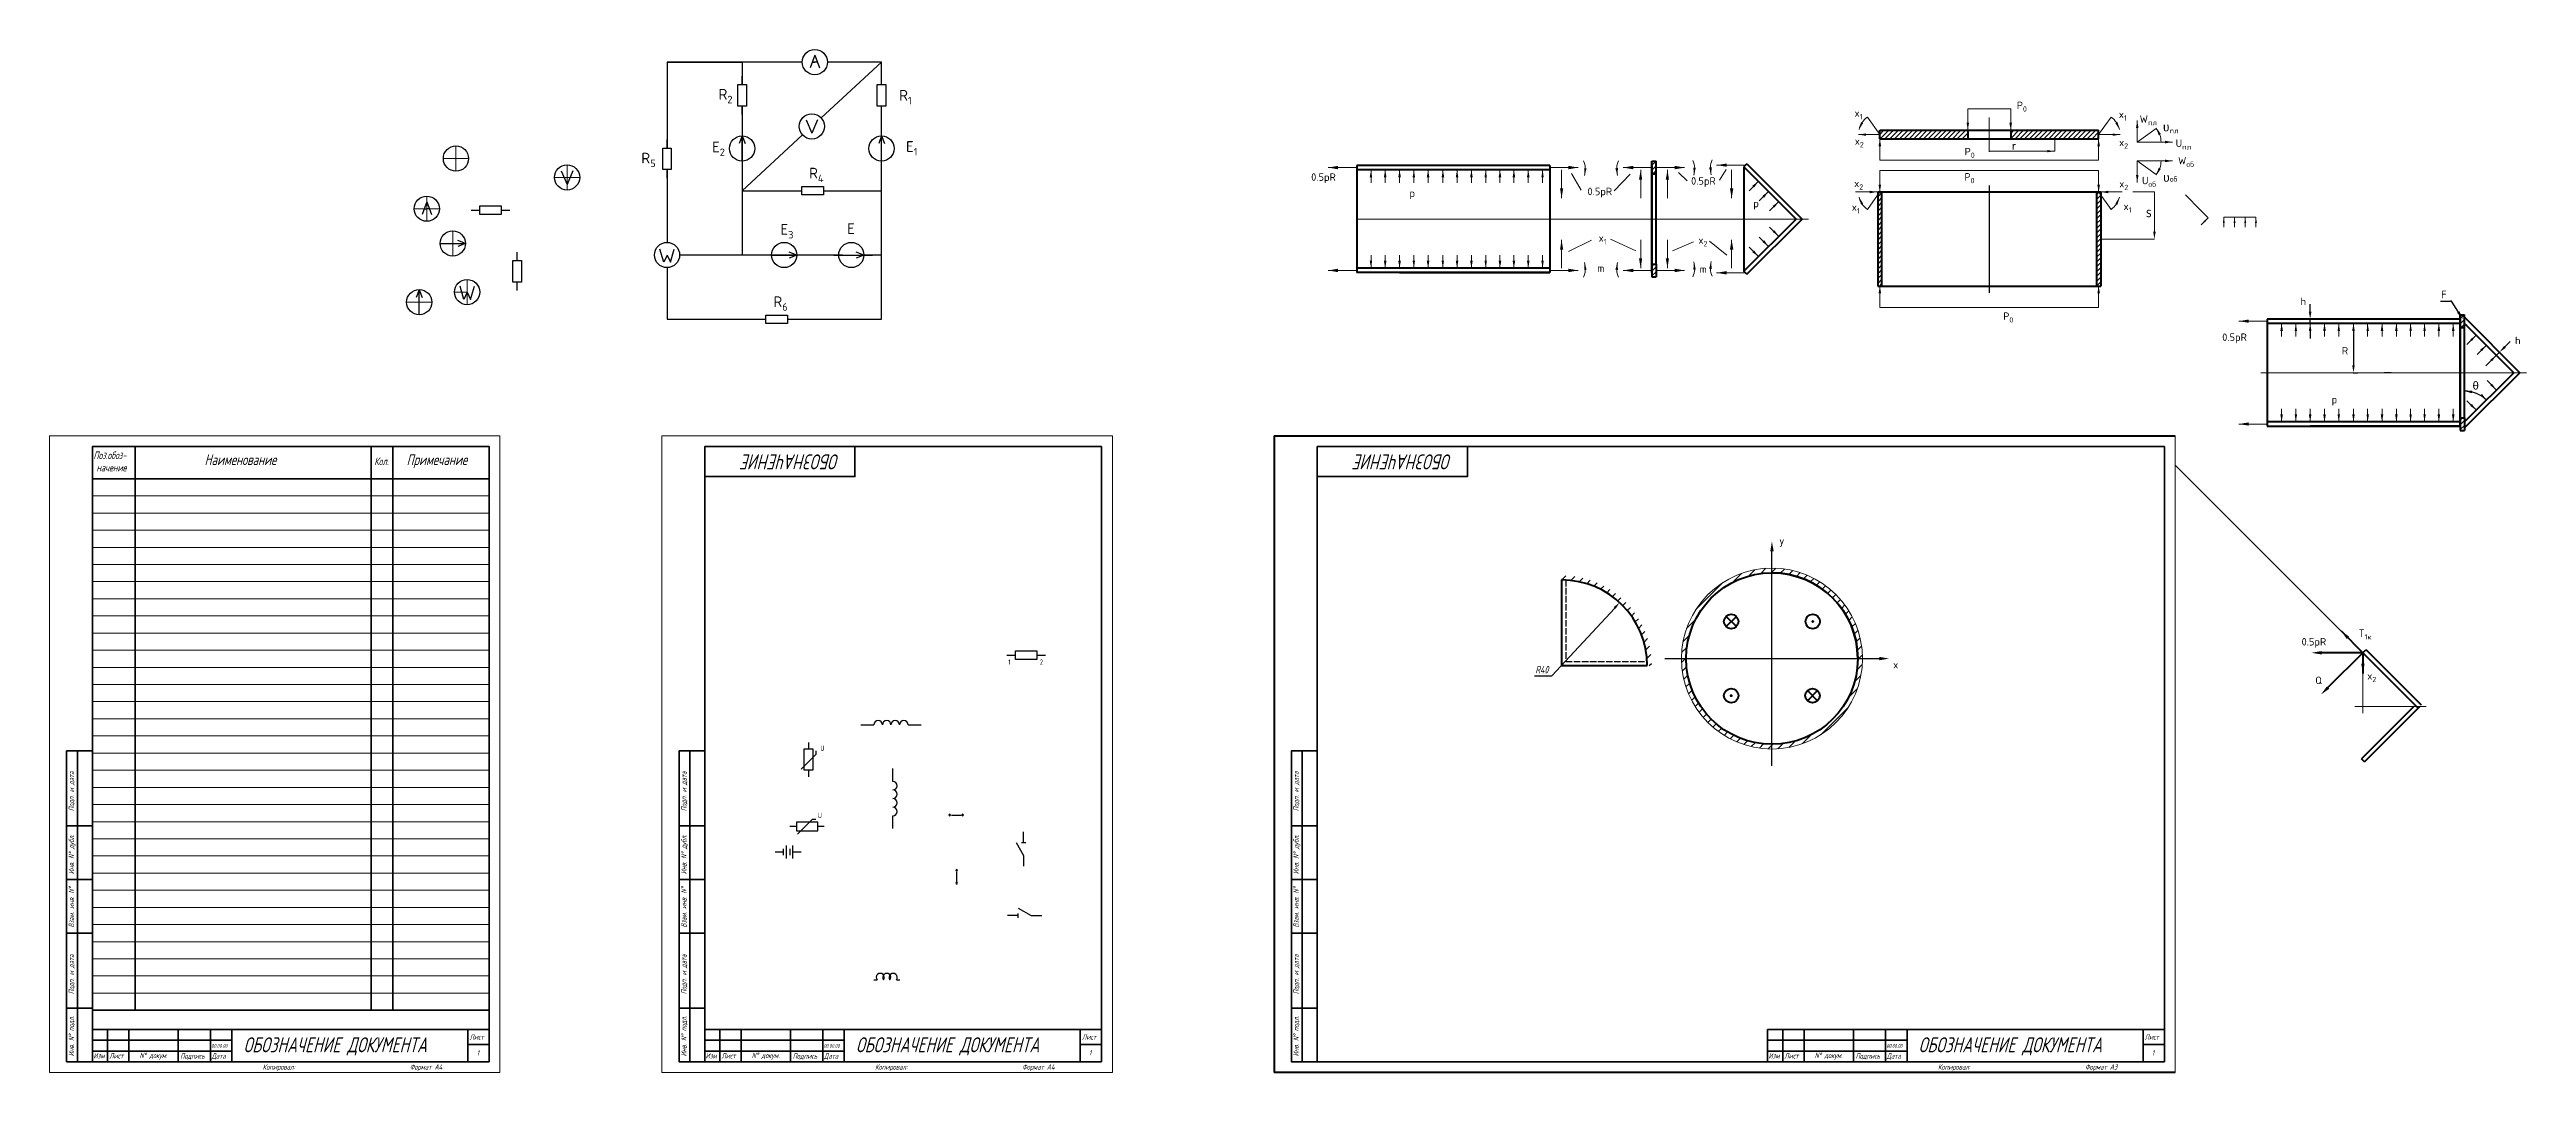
# Model space of a CAD drawing. Header units: millimetres. Extents: x 1868 to 5118, y -759 to 1050.
# Drawn here: x 3963 to 5118, y 572 to 1050 of the extents above; entities outside this region: 2.
import ezdxf

# ---------------------------------------------------------------- set-up
doc = ezdxf.new("R2010")
doc.units = ezdxf.units.MM
doc.linetypes.add('AM_ISO02W050x2', pattern=[3.75, 3, -0.75])
for name, color, linetype, lineweight in [('Контурные', 5, 'Continuous', 70), ('линия эл', 5, 'Continuous', 30), ('Размеры', 76, 'Continuous', 25), ('рамка', 5, 'Continuous', 35), ('текст', 6, 'Continuous', 18), ('тонкие', 1, 'Continuous', 5), ('Штриховка', 6, 'Continuous', 25)]:
    doc.layers.add(name, color=color, linetype=linetype, lineweight=lineweight)
doc.layers.add('лист', color=2, linetype='Continuous', lineweight=0, plot=False)
doc.styles.add("1'8k", font='romans.shx', dxfattribs={"width": 0.7, "oblique": 15, "height": 1.8})
doc.styles.add("2'5", font='romans.shx', dxfattribs={"width": 0.7, "height": 2.5})
doc.styles.add("2'5k", font='romans.shx', dxfattribs={"width": 0.7, "oblique": 15, "height": 2.5})
doc.styles.add("3'5k", font='romans.shx', dxfattribs={"width": 0.7, "oblique": 15, "height": 3.5})
doc.styles.add('5K', font='romans.shx', dxfattribs={"width": 0.7, "oblique": 15, "height": 5})
doc.styles.add('7k', font='romans.shx', dxfattribs={"width": 0.7, "oblique": 15, "height": 7})
doc.styles.add('ГОСТ', font='isocpeur.ttf')
doc.dimstyles.new('Копия STANDARD', dxfattribs={"dimtxt": 3.5, "dimasz": 3.5, "dimexe": 2, "dimexo": 0, "dimgap": 1.2, "dimtad": 1, "dimtoh": 1, "dimdec": 0, "dimzin": 1, "dimtxsty": "3'5k", "dimcen": -3.5, "dimadec": 0, "dimazin": 0, "dimtm": 1e-09, "dimtfac": 1, "dimtdec": 0, "dimtmove": 1, "dimatfit": 3, "dimfxl": 2, "dimtolj": 2, "dimarcsym": 0})

msp = doc.modelspace()

# ---------------------------------------------------------------- texts
at = {"layer": 'линия эл', "style": "2'5", "width": 0.7}
for s, p in [('1', (4410.2, 762.6)), ('2', (4424.9, 762.6)), ('U', (4322.6, 722.4)), ('U', (4321.4, 691.1))]:
    msp.add_text(s, height=2.5, dxfattribs=at).set_placement(p)
at = {"layer": 'текст', "oblique": 15, "width": 0.7}
for s, height, style, p in [('Поз.обоз-', 3.5, "3'5k", (3983.7, 858.6)), ('начение', 3.5, "3'5k", (3985.1, 852.8)), ('Наименование', 5, '5K', (4035.5, 855.8)), ('Кол.', 3.5, "3'5k", (4114.6, 855.8)), ('Примечание', 5, '5K', (4129.7, 855.8)), (' Лист   ', 2.5, "2'5k", (4157.7, 587.7)), (' Лист   ', 2.5, "2'5k", (4443.2, 587.7)), (' Лист   ', 2.5, "2'5k", (4938.6, 587.7)), ('Изм', 2.5, "2'5k", (3983.7, 578.9)), ('Лист', 2.5, "2'5k", (3991.1, 578.9)), ('N%%D докум.', 2.5, "2'5k", (4005.2, 579.1)), ('Подпись', 2.5, "2'5k", (4024.2, 578.8)), ('Дата', 2.5, "2'5k", (4038.8, 578.8)), ('00.00.00', 1.8, "1'8k", (4038.7, 583.9)), ('ОБОЗНАЧЕНИЕ ДОКУМЕНТА', 7, '7k', (4053.7, 581.8)), ('1   ', 2.5, "2'5k", (4162.4, 580.3)), ('Изм', 2.5, "2'5k", (4269.1, 578.9)), ('Лист', 2.5, "2'5k", (4276.5, 578.9)), ('N%%D докум.', 2.5, "2'5k", (4290.6, 579.1)), ('Подпись', 2.5, "2'5k", (4309.7, 578.8)), ('Дата', 2.5, "2'5k", (4324.3, 578.8)), ('00.00.00', 1.8, "1'8k", (4324.1, 583.9)), ('ОБОЗНАЧЕНИЕ ДОКУМЕНТА', 7, '7k', (4339.2, 581.8)), ('1   ', 2.5, "2'5k", (4447.8, 580.3)), ('Изм', 2.5, "2'5k", (4764.6, 578.9)), ('Лист', 2.5, "2'5k", (4772, 578.9)), ('N%%D докум.', 2.5, "2'5k", (4786.1, 579.1)), ('Подпись', 2.5, "2'5k", (4805.2, 578.8)), ('Дата', 2.5, "2'5k", (4819.7, 578.8)), ('00.00.00', 1.8, "1'8k", (4819.6, 583.9)), ('ОБОЗНАЧЕНИЕ ДОКУМЕНТА', 7, '7k', (4834.6, 581.8)), ('1   ', 2.5, "2'5k", (4943.3, 580.3)), ('Копировал:', 2.5, "2'5k", (4062.6, 573.7)), ('Формат А4', 2.5, "2'5k", (4131.2, 573.7)), ('Копировал:', 2.5, "2'5k", (4348.1, 573.7)), ('Формат А4', 2.5, "2'5k", (4416.7, 573.7)), ('Копировал:', 2.5, "2'5k", (4843.6, 573.7)), ('Формат А3', 2.5, "2'5k", (4912.2, 573.7))]:
    msp.add_text(s, height=height, dxfattribs=dict(at, style=style)).set_placement(p)
for s, height, rotation, style, p in [('ОБОЗНАЧЕНИЕ', 7, 180, '7k', (4331.5, 860.8)), ('ОБОЗНАЧЕНИЕ', 7, 180, '7k', (4617, 860.8)), ('Подп. и дата', 2.5, 90, "2'5k", (3974.7, 694.3)), ('Подп. и дата', 2.5, 90, "2'5k", (4260.2, 694.3)), ('Подп. и дата', 2.5, 90, "2'5k", (4545.6, 694.3)), ('Инв. N%%D дубл.', 2.5, 90, "2'5k", (3974.7, 664.9)), ('Инв. N%%D дубл.', 2.5, 90, "2'5k", (4260.2, 664.9)), ('Инв. N%%D дубл.', 2.5, 90, "2'5k", (4545.6, 664.9)), ('Взам. инв. N%%D', 2.5, 90, "2'5k", (3974.7, 640)), ('Взам. инв. N%%D', 2.5, 90, "2'5k", (4260.2, 640)), ('Взам. инв. N%%D', 2.5, 90, "2'5k", (4545.6, 640)), ('Подп. и дата', 2.5, 90, "2'5k", (3974.7, 608.9)), ('Подп. и дата', 2.5, 90, "2'5k", (4260.2, 608.9)), ('Подп. и дата', 2.5, 90, "2'5k", (4545.6, 608.9)), ('Инв. N%%D подл.', 2.5, 90, "2'5k", (3974.7, 579.9)), ('Инв. N%%D подл.', 2.5, 90, "2'5k", (4260.2, 579.9)), ('Инв. N%%D подл.', 2.5, 90, "2'5k", (4545.6, 579.9))]:
    msp.add_text(s, height=height, rotation=rotation, dxfattribs=dict(at, style=style)).set_placement(p)
at = {"layer": 'текст', "attachment_point": 1, "style": 'ГОСТ'}
for s, width, insert, char_height in [('\\A1;R{\\H0.7x;\\S^ 2;}', 14.57, (4275.1, 1031.3), 5), ('\\A1;R{\\H0.7x;\\S^ 1;}', 14.57, (4359.3, 1030.8), 5), ('\\A1;x{\\H0.7x;\\S^ 1;}', 14.454, (4804.7, 1021.8), 3.5), ('\\A1;Р{\\H0.7x;\\S^ 0;}', 14.454, (4880.3, 1025.4), 3.5), ('\\A1;x{\\H0.7x;\\S^ 1;}', 14.454, (4927.9, 1021.2), 3.5), ('\\A1;W{\\H0.7x;\\S^ пл;}', 14.454, (4937.6, 1019), 3.5), ('\\A1;E{\\H0.7x;\\S^ 2;}', 14.57, (4272.1, 1006.7), 5), ('\\A1;E{\\H0.7x;\\S^ 1;}', 14.57, (4362.5, 1006.9), 5), ('\\A1;x{\\H0.7x;\\S^ 2;}', 14.454, (4804.8, 1008.7), 3.5), ('\\A1;{\\fCalibri|b0|i0|c0|p34;r}', 14.454, (4878.1, 1006.5), 3.5), ('\\A1;x{\\H0.7x;\\S^ 2;}', 14.454, (4928, 1008.1), 3.5), ('\\A1;{\\fArial|b0|i0|c204|p34;\\H1.1429x;ʋ\\fISOCPEUR|b0|i0|c204|p34;\\H0.61x;\\S^ пл;}', 14.454, (4948.5, 1015.5), 3.5), ('\\A1;U{\\H0.7x;\\S^ пл;}', 14.454, (4954.4, 1007.7), 3.5), ('\\A1;R{\\H0.7x;\\S^ 5;}', 14.57, (4239.1, 1001.5), 5), ('\\A1;R{\\H0.7x;\\S^ 4;}', 14.57, (4317.3, 994.5), 5), ('\\A1;Р{\\H0.7x;\\S^ 0;}', 14.454, (4856, 1003.8), 3.5), ('\\A1;W{\\H0.7x;\\S^ об;}', 14.454, (4955.5, 999.6), 3.5), ('\\A1;0.5pR', 14.454, (4551.4, 991.9), 3.5), ('\\A1;p', 14.454, (4597.2, 984.4), 3.5), ('\\A1;0.5pR', 14.454, (4680.2, 985.2), 3.5), ('\\A1;0.5pR', 14.454, (4728.5, 990.1), 3.5), ('\\A1;x{\\H0.7x;\\S^ 2;}', 14.454, (4804.5, 989), 3.5), ('\\A1;Р{\\H0.7x;\\S^ 0;}', 14.454, (4855.9, 992), 3.5), ('\\A1;x{\\H0.7x;\\S^ 2;}', 14.454, (4928.1, 988.8), 3.5), ('\\A1;U{\\H0.7x;\\S^ об;}', 14.454, (4938.7, 990.3), 3.5), ('{\\fArial|b0|i0|c204|p34;\\H1.1429x;ʋ\\A1;\\fISOCPEUR|b0|i0|c204|p34;\\H0.6125x;\\S^ об;}', 14.454, (4948.6, 992), 3.5), ('\\A1;p', 14.454, (4757.5, 979.6), 3.5), ('\\A1;x{\\H0.7x;\\S^ 1;}', 14.454, (4803.4, 977.9), 3.5), ('\\A1;x{\\H0.7x;\\S^ 1;}', 14.454, (4930.1, 978.3), 3.5), ('\\A1;{\\fCalibri|b0|i0|c0|p34;S}', 14.454, (4940.6, 974.9), 3.5), ('\\A1;E{\\H0.7x;\\S^ 3;}', 14.57, (4304, 968.2), 5), ('\\A1;E', 14.57, (4335.1, 968.6), 5), ('\\A1;x{\\H0.7x;\\S^ 1;}', 14.454, (4685.4, 963.5), 3.5), ('\\A1;x{\\H0.7x;\\S^ 2;}', 14.454, (4731.9, 962.5), 3.5), ('\\A1;m', 14.454, (4684.8, 949.4), 3.5), ('\\A1;m', 14.454, (4732.5, 949), 3.5), ('\\A1;F', 14.454, (5078.2, 937.1), 3.5), ('\\A1;R{\\H0.7x;\\S^ 6;}', 14.57, (4300.7, 934.5), 5), ('\\A1;Р{\\H0.7x;\\S^ 0;}', 14.454, (4874, 927), 3.5), ('\\A1;h', 14.454, (5012.6, 933.9), 3.5), ('\\A1;0.5pR', 14.454, (4976.1, 917.2), 3.5), ('\\A1;h', 14.454, (5112.6, 915.7), 3.5), ('\\A1;R', 14.454, (5031.9, 910.9), 3.5), ('{\\fArial|b0|i0|c0|p34;\\H1.0833x;θ}', 14.454, (5092.8, 894.8), 3.5), ('\\A1;p', 14.454, (5027.1, 888.1), 3.5), ('\\A1;y', 14.454, (4769.6, 822.2), 3.5), ('\\A1;0.5pR', 14.454, (5013.1, 775.1), 3.5), ('\\A1;{\\H1x;T\\H0.7x;\\S^ 1к;}', 14.454, (5039.7, 779.1), 3.5), ('\\A1;x', 14.454, (4822.7, 764.4), 3.5), ('\\A1;Q', 14.454, (5019.5, 757.1), 3.5), ('\\A1;x{\\H0.7x;\\S^ 2;}', 14.454, (5043.7, 759.2), 3.5)]:
    msp.add_mtext_dynamic_manual_height_columns(s, width=width, gutter_width=12.5, heights=[0], dxfattribs=dict(at, insert=insert, char_height=char_height))

# ---------------------------------------------------------------- blocks, each defined once
blk = doc.blocks.new('Батарея')
at = {"color": 7}
for p, q in [((0, 0), (0.125, 0)), ((0.125, 0.05), (0.125, -0.05)), ((0.175, -0.1), (0.175, 0.1)), ((0.225, 0.05), (0.225, -0.05)), ((0.275, -0.1), (0.275, 0.1)), ((0.275, 0), (0.4, 0))]:
    blk.add_line(p, q, dxfattribs=at)
blk = doc.blocks.new('Катушка индуктивности')
at = {"color": 7}
for p, q in [((0, 0), (0.05, 0)), ((0.35, 0), (0.4, 0))]:
    blk.add_line(p, q, dxfattribs=at)
for centre in [(0.1, 0.0375), (0.2, 0.0375), (0.3, 0.0375)]:
    blk.add_arc(centre, 0.0625, 323.1301, 216.8699, dxfattribs=at)
blk = doc.blocks.new('*D120')
at = {"layer": 'Defpoints', "color": 0, "transparency": 16777216}
for p in [(4695.2, 791.7), (4668.1, 762.2)]:
    blk.add_point(p, dxfattribs=at)
at = {"layer": 'Размеры', "color": 0, "lineweight": -2, "transparency": 16777216}
for p, q in [((4663.6, 757.4), (4692.9, 789.1)), ((4655.5, 757.4), (4663.6, 757.4))]:
    blk.add_line(p, q, dxfattribs=at)
at = {"layer": 'Размеры', "color": 0, "transparency": 16777216}
blk.add_solid([(4692.4, 789.5), (4693.3, 788.7), (4695.2, 791.7)], dxfattribs=at)
at = {"layer": 'Размеры', "color": 0, "transparency": 16777216, "insert": (4658.9, 760.3), "char_height": 3.5, "attachment_point": 5, "style": "3'5k"}
blk.add_mtext('\\A2;R40', dxfattribs=at)

# ---------------------------------------------------------------- dimensions: what is measured, and where the dimension line sits
at = {"layer": 'Размеры', "color": 5}
dim = msp.add_radius_dim(center=(4668.1, 762.2), mpoint=(4695.2, 791.7), dimstyle='Копия STANDARD', override={"dimfxl": 1, "dimarcsym": 1}, dxfattribs=at)
dim.commit()
dim.dimension.update_dxf_attribs({"geometry": '*D120', "text_midpoint": (4663.6, 757.4), "dimtype": 164})

# ---------------------------------------------------------------- hatches: boundary and pattern name
at = {"layer": 'тонкие'}
h = msp.add_hatch(dxfattribs=at)
h.set_pattern_fill('ANSI31', color=5)
h.paths.add_polyline_path([(4724, 765.5, 1), (4808.4, 765.5, 1)])
h.paths.add_polyline_path([(4806.2, 765.5, -1), (4726.2, 765.5, -1)], flags=16)
at = {"layer": 'Штриховка'}
h = msp.add_hatch(dxfattribs=at)
h.set_pattern_fill('ANSI31', color=5, scale=0.5)
h.set_pattern_definition([(45, (0, -10), (-1.122532, 1.122532), [])])
h.paths.add_polyline_path([(4857.5, 1008), (4857.5, 1012), (4816.5, 1012), (4816.5, 1008)])
h.paths.add_polyline_path([(4918.5, 1008), (4918.5, 1012), (4877.5, 1012), (4877.5, 1008)])
h = msp.add_hatch(dxfattribs=at)
h.set_pattern_fill('ANSI31', color=5, scale=0.5)
h.set_pattern_definition([(45, (34.7463, 235.5825), (-1.12253173, 1.12253173), [])])
h.paths.add_polyline_path([(4712.2, 997.6), (4710.2, 997.6), (4710.2, 991.6), (4712.2, 991.6)])
h.paths.add_polyline_path([(4712.2, 949.6), (4710.2, 949.6), (4710.2, 947.6), (4710.2, 943.6), (4712.2, 943.6)])
h = msp.add_hatch(dxfattribs=at)
h.set_pattern_fill('ANSI31', color=5, scale=0.5)
h.paths.add_polyline_path([(4817.5, 983.2), (4815.5, 983.2), (4815.5, 939.3), (4817.5, 939.3)])
h.paths.add_polyline_path([(4919.5, 983.2), (4917.5, 983.2), (4917.5, 939.3), (4919.5, 939.3)])
h = msp.add_hatch(dxfattribs=at)
h.set_pattern_fill('ANSI31', color=5, scale=0.5)
h.set_pattern_definition([(45, (411.6451, 163.8983), (-1.12253173, 1.12253173), [])])
h.paths.add_polyline_path([(5089.1, 925.9), (5087.1, 925.9), (5087.1, 919.9), (5089.1, 919.9)])
h.paths.add_polyline_path([(5089.1, 877.9), (5087.1, 877.9), (5087.1, 875.9), (5087.1, 871.9), (5089.1, 871.9)])
h = msp.add_hatch(dxfattribs=at)
h.set_pattern_fill('ANSI31', color=5)
h.paths.add_polyline_path([(4668.1, 804.2), (4668.1, 802.2, -0.414214), (4708.1, 762.2), (4710.1, 762.2, 0.414214)])

# ---------------------------------------------------------------- linework, layer by layer
at = {"layer": 'Контурные', "color": 5}
for p, q in [((4816.5, 1012), (4857.5, 1012)), ((4816.5, 1008), (4816.5, 1012)), ((4816.5, 1008), (4857.5, 1008)), ((4857.5, 1012), (4857.5, 1008)), ((4857.5, 1012), (4877.5, 1012)), ((4857.5, 1008), (4877.5, 1008)), ((4877.5, 1012), (4918.5, 1012)), ((4877.5, 1012), (4877.5, 1008)), ((4877.5, 1008), (4918.5, 1008)), ((4918.5, 1008), (4918.5, 1012)), ((4662.6, 995.6), (4572.6, 995.6)), ((4572.6, 995.6), (4572.6, 945.6)), ((4592.6, 993.6), (4572.6, 993.6)), ((4662.6, 993.6), (4592.6, 993.6)), ((4662.6, 995.6), (4662.6, 945.6)), ((4710.2, 945.6), (4710.2, 997.6)), ((4710.2, 997.6), (4712.2, 997.6)), ((4710.2, 995.6), (4710.2, 943.6)), ((4710.2, 993.6), (4710.2, 991.6)), ((4712.2, 991.6), (4712.2, 997.6)), ((4754.5, 996.4), (4753.1, 995)), ((4777.5, 970.6), (4753.1, 995)), ((4753.1, 995), (4753.1, 946.2)), ((4754.5, 996.4), (4780.3, 970.6)), ((4710.2, 991.6), (4712.2, 991.6)), ((4712.2, 949.6), (4712.2, 991.6)), ((4815.5, 983.2), (4815.5, 939.3)), ((4815.5, 983.2), (4919.5, 983.2)), ((4817.5, 939.3), (4817.5, 983.2)), ((4917.5, 983.2), (4917.5, 939.3)), ((4919.5, 983.2), (4919.5, 939.3)), ((4777.5, 970.6), (4753.1, 946.2)), ((4754.5, 944.8), (4780.3, 970.6)), ((4592.6, 947.6), (4572.6, 947.6)), ((4662.6, 947.6), (4592.6, 947.6)), ((4662.6, 947.6), (4592.6, 947.6)), ((4710.2, 945.6), (4710.2, 950.6)), ((4710.2, 947.6), (4710.2, 949.6)), ((4710.2, 949.6), (4712.2, 949.6)), ((4712.2, 949.6), (4712.2, 943.6)), ((4662.6, 945.6), (4572.6, 945.6)), ((4592.6, 945.6), (4662.6, 945.6)), ((4710.2, 943.6), (4712.2, 943.6)), ((4754.5, 944.8), (4753.1, 946.2)), ((4815.5, 939.3), (4919.5, 939.3)), ((5017.1, 923.9), (4997.1, 923.9)), ((4997.1, 923.9), (4997.1, 873.9)), ((5087.1, 923.9), (5017.1, 923.9)), ((5087.1, 873.9), (5087.1, 925.9)), ((5087.1, 925.9), (5089.1, 925.9)), ((5087.1, 923.9), (5087.1, 871.9)), ((5089.1, 919.9), (5089.1, 925.9)), ((5089.1, 924.8), (5114.9, 898.9)), ((5017.1, 921.9), (4997.1, 921.9)), ((5087.1, 921.9), (5017.1, 921.9)), ((5087.1, 921.9), (5087.1, 919.9)), ((5087.1, 919.9), (5089.1, 919.9)), ((5112.1, 898.9), (5089.1, 921.9)), ((5089.1, 877.9), (5089.1, 919.9)), ((5089.1, 873.1), (5114.9, 898.9)), ((5112.1, 898.9), (5089.1, 875.9)), ((5087.1, 873.9), (5087.1, 878.9)), ((5087.1, 875.9), (5087.1, 877.9)), ((5087.1, 877.9), (5089.1, 877.9)), ((5089.1, 877.9), (5089.1, 871.9)), ((4534.2, 869.4), (4954.2, 869.4)), ((4534.2, 869.4), (4534.2, 572.4)), ((5017.1, 875.9), (4997.1, 875.9)), ((4997.1, 873.9), (5017.1, 873.9)), ((5087.1, 875.9), (5017.1, 875.9)), ((5087.1, 875.9), (5017.1, 875.9)), ((5017.1, 873.9), (5087.1, 873.9)), ((5087.1, 873.9), (5017.1, 873.9)), ((5087.1, 871.9), (5089.1, 871.9)), ((4668.1, 802.2), (4668.1, 762.2)), ((4749.6, 780.4), (4744.8, 785.2)), ((4744.8, 780.4), (4749.6, 785.2)), ((5031.5, 778.5), (5041.7, 768.2)), ((4668.1, 762.2), (4708.1, 762.2)), ((5041.7, 768.2), (5022.4, 768.2)), ((5041.7, 768.2), (5025.4, 752)), ((5041.7, 768.2), (5043.1, 769.6)), ((5041.7, 768.2), (5041.7, 758.6)), ((5041.7, 768.2), (5067.5, 742.4)), ((5043, 769.7), (5068.9, 743.9)), ((4787.5, 745.8), (4782.7, 750.6)), ((4782.7, 745.8), (4787.5, 750.6)), ((5065.4, 743.1), (5041, 718.7)), ((5042.4, 717.3), (5068.2, 743.1)), ((5042.4, 717.3), (5041, 718.7)), ((4954.2, 572.4), (4534.2, 572.4))]:
    msp.add_line(p, q, dxfattribs=at)
for centre, radius in [((4766.2, 765.5), 40), ((4747.2, 782.8), 3.36), ((4785.2, 782.8), 3.36), ((4785.2, 782.8), 0.238), ((4747.2, 748.2), 3.36), ((4785.1, 748.2), 3.36), ((4747.2, 748.2), 0.238)]:
    msp.add_circle(centre, radius, dxfattribs=at)
for centre in [(4668.1, 762.2), (4766.2, 765.5)]:
    msp.add_arc(centre, 40, 0, 90, dxfattribs=at)
at = {"layer": 'линия эл', "color": 5}
for p, q in [((4251.1, 1043.8), (4251.1, 1003.7)), ((4251.1, 1043.8), (4286.1, 1043.8)), ((4314.1, 1043.8), (4251.1, 1043.8)), ((4286.1, 1043.8), (4286.1, 1033.3)), ((4320, 1047.1), (4317.8, 1041.2)), ((4318.8, 1043.8), (4320, 1043.8)), ((4321.2, 1043.8), (4318.8, 1043.8)), ((4320, 1047.1), (4322.2, 1041.2)), ((4321.2, 1043.8), (4320, 1043.8)), ((4323, 1017.8), (4351.1, 1043.8)), ((4351.1, 1043.8), (4325.9, 1043.8)), ((4351.1, 1033.3), (4351.1, 1043.8)), ((4286.1, 1023.3), (4286.1, 953.8)), ((4316, 1016.8), (4318.6, 1010.6)), ((4321.3, 1016.8), (4318.6, 1010.6)), ((4351.1, 923.8), (4351.1, 1023.3)), ((4286.1, 1009.4), (4284.8, 1005.8)), ((4286.1, 983.8), (4314.3, 1009.8)), ((4286.1, 997.6), (4286.1, 1009.4)), ((4286.1, 1009.4), (4287.5, 1005.8)), ((4351.1, 1009.4), (4349.8, 1005.8)), ((4351.1, 997.6), (4351.1, 1009.4)), ((4351.1, 1009.4), (4352.5, 1005.8)), ((4251.1, 993.7), (4251.1, 959.7)), ((4201.8, 993), (4204.5, 986.7)), ((4207.2, 993), (4204.5, 986.7)), ((4286.1, 983.8), (4314, 983.8)), ((4324, 983.8), (4351.1, 983.8)), ((4139.1, 978.6), (4137, 972.7)), ((4137.9, 975.4), (4139.1, 975.4)), ((4139.1, 978.6), (4141.3, 972.7)), ((4140.3, 975.4), (4139.1, 975.4)), ((4145.3, 959.2), (4157.1, 959.2)), ((4157.1, 959.2), (4153.5, 960.5)), ((4157.1, 959.2), (4153.5, 957.8)), ((4249.6, 950.4), (4247.8, 956.5)), ((4251.1, 953.8), (4249.6, 950.4)), ((4251.1, 953.8), (4252.7, 950.4)), ((4251.1, 947.9), (4251.1, 923.8)), ((4252.7, 950.4), (4254.5, 956.5)), ((4332.9, 953.8), (4257, 953.8)), ((4299.8, 953.8), (4311.6, 953.8)), ((4311.6, 953.8), (4308, 955.2)), ((4311.6, 953.8), (4308, 952.4)), ((4342.9, 953.8), (4339.3, 955.2)), ((4342.9, 953.8), (4339.3, 952.4)), ((4351.1, 953.8), (4342.9, 953.8)), ((4135.6, 937.6), (4134.2, 934)), ((4135.6, 925.9), (4135.6, 937.6)), ((4135.6, 937.6), (4136.9, 934)), ((4156.4, 933.1), (4154.6, 939.2)), ((4157.9, 936.5), (4156.4, 933.1)), ((4157.9, 936.5), (4159.5, 933.1)), ((4159.5, 933.1), (4161.3, 939.2)), ((4251.1, 923.8), (4297.2, 923.8)), ((4307.2, 923.8), (4351.1, 923.8))]:
    msp.add_line(p, q, dxfattribs=at)
at = {"layer": 'линия эл'}
for p, q in [((4284.1, 1033.3), (4288.1, 1033.3)), ((4284.1, 1023.3), (4284.1, 1033.3)), ((4286.1, 1033.3), (4286.1, 1037.3)), ((4288.1, 1033.3), (4288.1, 1023.3)), ((4349.1, 1033.3), (4353.1, 1033.3)), ((4349.1, 1023.3), (4349.1, 1033.3)), ((4353.1, 1033.3), (4353.1, 1023.3)), ((4286.1, 1023.3), (4284.1, 1023.3)), ((4288.1, 1023.3), (4286.1, 1023.3)), ((4286.1, 1019.3), (4286.1, 1023.3)), ((4351.1, 1023.3), (4349.1, 1023.3)), ((4353.1, 1023.3), (4351.1, 1023.3)), ((4251.1, 1003.7), (4251.1, 1007.7)), ((4249.1, 1003.7), (4253.1, 1003.7)), ((4249.1, 993.7), (4249.1, 1003.7)), ((4251.1, 993.7), (4249.1, 993.7)), ((4253.1, 993.7), (4251.1, 993.7)), ((4251.1, 989.7), (4251.1, 993.7)), ((4253.1, 1003.7), (4253.1, 993.7)), ((4310, 983.8), (4314, 983.8)), ((4314, 985.8), (4324, 985.8)), ((4314, 983.8), (4314, 985.8)), ((4314, 981.8), (4314, 983.8)), ((4324, 981.8), (4314, 981.8)), ((4324, 985.8), (4324, 981.8)), ((4324, 983.8), (4328, 983.8)), ((4159.8, 974.7), (4163.8, 974.7)), ((4163.8, 976.7), (4173.8, 976.7)), ((4163.8, 974.7), (4163.8, 976.7)), ((4163.8, 972.7), (4163.8, 974.7)), ((4173.8, 972.7), (4163.8, 972.7)), ((4173.8, 976.7), (4173.8, 972.7)), ((4173.8, 974.7), (4177.8, 974.7)), ((4179.2, 951.2), (4183.2, 951.2)), ((4179.2, 941.2), (4179.2, 951.2)), ((4181.2, 951.2), (4181.2, 955.2)), ((4183.2, 951.2), (4183.2, 941.2)), ((4328.9, 953.8), (4342.9, 953.8)), ((4342.9, 953.8), (4346.9, 953.8)), ((4181.2, 941.2), (4179.2, 941.2)), ((4183.2, 941.2), (4181.2, 941.2)), ((4181.2, 937.2), (4181.2, 941.2)), ((4293.2, 923.8), (4297.2, 923.8)), ((4297.2, 925.8), (4307.2, 925.8)), ((4297.2, 923.8), (4297.2, 925.8)), ((4297.2, 921.8), (4297.2, 923.8)), ((4307.2, 925.8), (4307.2, 921.8)), ((4307.2, 923.8), (4311.2, 923.8)), ((4307.2, 921.8), (4297.2, 921.8)), ((4409.5, 767.1), (4413.5, 767.1)), ((4413.5, 769.1), (4423.5, 769.1)), ((4413.5, 767.1), (4413.5, 769.1)), ((4413.5, 765.1), (4413.5, 767.1)), ((4423.5, 765.1), (4413.5, 765.1)), ((4423.5, 769.1), (4423.5, 765.1)), ((4423.5, 767.1), (4427.5, 767.1)), ((4341.5, 734.6), (4347.5, 734.6)), ((4363.5, 734.6), (4369.5, 734.6)), ((4313.6, 713.9), (4320.6, 720.9)), ((4315.1, 713.4), (4315.1, 723.4)), ((4315.1, 723.4), (4319.1, 723.4)), ((4317.1, 726.4), (4317.1, 723.4)), ((4319.1, 723.4), (4319.1, 713.4)), ((4320.6, 720.9), (4320.6, 722.4)), ((4319.1, 713.4), (4315.1, 713.4)), ((4317.1, 713.4), (4317.1, 710.4)), ((4356.4, 708.2), (4356.4, 714.2)), ((4311.4, 687.1), (4308.4, 687.1)), ((4321.4, 689.1), (4311.4, 689.1)), ((4311.4, 689.1), (4311.4, 685.1)), ((4311.4, 685.1), (4321.4, 685.1)), ((4311.9, 683.6), (4318.9, 690.6)), ((4318.9, 690.6), (4320.4, 690.6)), ((4321.4, 685.1), (4321.4, 689.1)), ((4324.4, 687.1), (4321.4, 687.1)), ((4356.4, 686.2), (4356.4, 692.2)), ((4383.7, 692.5), (4388.2, 692.5)), ((4417.3, 679.7), (4417.3, 684.7)), ((4413.9, 679.7), (4417.3, 673.7)), ((4416.3, 679.7), (4418.3, 679.7)), ((4417.3, 673.7), (4417.3, 668.7)), ((4386.1, 665.9), (4386.1, 661.4)), ((4414.8, 649), (4420.8, 645.6)), ((4414.8, 645.6), (4409.8, 645.6)), ((4414.8, 644.6), (4414.8, 646.6)), ((4420.8, 645.6), (4425.8, 645.6))]:
    msp.add_line(p, q, dxfattribs=at)
at = {"layer": 'линия эл', "color": 5}
for centre in [(4320, 1043.8), (4318.6, 1013.8), (4152.7, 998.8), (4286.1, 1003.5), (4351.1, 1003.5), (4204.5, 990), (4139.1, 975.4), (4151.2, 959.2), (4251.1, 953.8), (4305.7, 953.8), (4337, 953.8), (4135.6, 931.8), (4157.9, 936.5)]:
    msp.add_circle(centre, 5.88, dxfattribs=at)
at = {"layer": 'линия эл'}
for centre, radius, start, end in [((4349.5, 734.6), 2, 0, 180), ((4353.5, 734.6), 2, 0, 180), ((4357.5, 734.6), 2, 0, 180), ((4361.5, 734.6), 2, 0, 180), ((4356.4, 706.2), 2, 270, 90), ((4356.4, 702.2), 2, 270, 90), ((4356.4, 698.2), 2, 270, 90), ((4356.4, 694.2), 2, 270, 90), ((4382.9, 692.5), 0.375, 0, 180), ((4388.9, 692.5), 0.375, 0, 180), ((4382.9, 692.5), 0.375, 180, 0), ((4388.9, 692.5), 0.375, 180, 0), ((4386.1, 666.7), 0.375, 0, 180), ((4386.1, 666.7), 0.375, 180, 0), ((4386.1, 660.7), 0.375, 0, 180), ((4386.1, 660.7), 0.375, 180, 0)]:
    msp.add_arc(centre, radius, start, end, dxfattribs=at)
at = {"layer": 'лист'}
for points in [[(4173.2, 572.4), (4173.2, 869.4), (3963.2, 869.4), (3963.2, 572.4)], [(4458.7, 572.4), (4458.7, 869.4), (4248.7, 869.4), (4248.7, 572.4)], [(4954.2, 572.4), (4954.2, 869.4), (4954.2, 869.4), (4954.2, 572.4)]]:
    msp.add_lwpolyline(points, close=True, dxfattribs=at)
at = {"layer": 'Размеры', "color": 5}
for p, q in [((4592.6, 995.6), (4590.6, 995.6)), ((4592.6, 993.6), (4590.6, 993.6)), ((4602.4, 995.6), (4599.7, 995.6)), ((4602.4, 993.6), (4599.7, 993.6)), ((4612.6, 993.6), (4614.8, 993.6)), ((4630.4, 993.6), (4627.1, 993.6)), ((4770.8, 980.2), (4769.4, 981.6)), ((4769.4, 978.7), (4767.9, 980.2)), ((5017.1, 923.9), (5015.1, 923.9)), ((5017.1, 927.4), (5017.1, 930.9)), ((5017.1, 921.9), (5017.1, 923.9)), ((5017.1, 921.9), (5017.1, 923.9)), ((5026.9, 923.9), (5024.3, 923.9)), ((5017.1, 921.9), (5015.1, 921.9)), ((5017.1, 918.4), (5017.1, 914.9)), ((5026.9, 921.9), (5024.3, 921.9)), ((5037.1, 921.9), (5039.3, 921.9)), ((5037.3, 918.4), (5037.3, 902.4)), ((5054.9, 921.9), (5051.6, 921.9)), ((5107.9, 910.9), (5110.4, 913.4)), ((5101.5, 904.6), (5099, 902.1)), ((5104, 907.1), (5102.6, 908.5)), ((5105.4, 908.5), (5104, 909.9)), ((5104, 907.1), (5105.4, 908.5)), ((5104, 907.1), (5105.4, 908.5)), ((5037.1, 898.9), (5039.3, 898.9)), ((5054.9, 898.9), (5051.6, 898.9))]:
    msp.add_line(p, q, dxfattribs=at)
at = {"layer": 'Размеры', "color": 5, "linetype": 'ByBlock', "lineweight": -2}
msp.add_line((5083, 932.2), (5082.6, 932.2), dxfattribs=at)
for points in [[(5077.8, 932.2), (5082.6, 932.2)], [(5086.2, 927.2), (5083, 932.2)]]:
    msp.add_lwpolyline(points, dxfattribs=at)
at = {"layer": 'Размеры', "color": 5}
msp.add_arc((5089.1, 875.9), 14.4, 45, 90, dxfattribs=at)
for points in [[(4592, 990.1), (4593.2, 990.1), (4592.6, 993.6)], [(4612.2, 990.1), (4613.4, 990.1), (4612.8, 993.6)], [(4766.5, 976.7), (4767.3, 975.9), (4769.4, 978.7)], [(5016.5, 927.4), (5017.7, 927.4), (5017.1, 923.9)], [(5086.7, 927.6), (5088.3, 923.8), (5085.6, 926.8)], [(5016.5, 918.4), (5017.7, 918.4), (5017.1, 921.9)], [(5036.7, 918.4), (5037.9, 918.4), (5037.3, 921.9)], [(5036.7, 902.4), (5037.9, 902.4), (5037.3, 898.9)], [(5101.1, 905), (5101.9, 904.2), (5104, 907.1)], [(5107.5, 911.4), (5108.3, 910.5), (5105.4, 908.5)], [(5092.7, 890.5), (5092.5, 889.3), (5089.1, 890.3)]]:
    msp.add_solid(points, dxfattribs=at)
at = {"layer": 'рамка'}
for p, q in [((4168.2, 864.4), (3983.2, 864.4)), ((3983.2, 864.4), (3983.2, 577.4)), ((4003.2, 864.4), (4003.2, 849.4)), ((4113.2, 864.4), (4113.2, 849.4)), ((4123.2, 864.4), (4123.2, 849.4)), ((4168.2, 577.4), (4168.2, 864.4)), ((4453.7, 864.4), (4268.7, 864.4)), ((4268.7, 864.4), (4268.7, 577.4)), ((4453.7, 577.4), (4453.7, 864.4)), ((4949.2, 864.4), (4554.2, 864.4)), ((4554.2, 577.4), (4554.2, 864.4)), ((4949.2, 577.4), (4949.2, 864.4)), ((4003.2, 849.4), (4003.2, 601.4)), ((4113.2, 849.4), (4113.2, 601.4)), ((4123.2, 849.4), (4123.2, 601.4)), ((3983.2, 632.4), (3983.2, 577.4)), ((4268.7, 632.4), (4268.7, 577.4)), ((4554.2, 632.4), (4554.2, 577.4)), ((3983.2, 601.4), (4168.2, 601.4)), ((4168.2, 592.4), (3983.2, 592.4)), ((3990.2, 577.4), (3990.2, 592.4)), ((4000.2, 577.4), (4000.2, 592.4)), ((4023.2, 577.4), (4023.2, 592.4)), ((4038.2, 577.4), (4038.2, 592.4)), ((4158.2, 577.4), (4158.2, 592.4)), ((4168.2, 592.4), (4168.2, 577.4)), ((4453.7, 592.4), (4268.7, 592.4)), ((4275.7, 577.4), (4275.7, 592.4)), ((4285.7, 577.4), (4285.7, 592.4)), ((4308.7, 577.4), (4308.7, 592.4)), ((4323.7, 577.4), (4323.7, 592.4)), ((4443.7, 577.4), (4443.7, 592.4)), ((4453.7, 592.4), (4453.7, 577.4)), ((4949.2, 592.4), (4764.2, 592.4)), ((4764.2, 592.4), (4764.2, 577.4)), ((4771.2, 577.4), (4771.2, 592.4)), ((4781.2, 577.4), (4781.2, 592.4)), ((4804.2, 577.4), (4804.2, 592.4)), ((4819.2, 577.4), (4819.2, 592.4)), ((4939.2, 577.4), (4939.2, 592.4)), ((4949.2, 592.4), (4949.2, 577.4)), ((4048.2, 587.4), (3983.2, 587.4)), ((4048.2, 582.4), (3983.2, 582.4)), ((3983.2, 577.4), (4168.2, 577.4)), ((4168.2, 577.4), (3983.2, 577.4)), ((4158.2, 585.4), (4168.2, 585.4)), ((4333.7, 587.4), (4268.7, 587.4)), ((4333.7, 582.4), (4268.7, 582.4)), ((4268.7, 577.4), (4453.7, 577.4)), ((4453.7, 577.4), (4268.7, 577.4)), ((4443.7, 585.4), (4453.7, 585.4)), ((4949.2, 577.4), (4554.2, 577.4)), ((4829.2, 587.4), (4764.2, 587.4)), ((4829.2, 582.4), (4764.2, 582.4)), ((4764.2, 577.4), (4949.2, 577.4)), ((4949.2, 577.4), (4764.2, 577.4)), ((4939.2, 585.4), (4949.2, 585.4))]:
    msp.add_line(p, q, dxfattribs=at)
for points in [[(3983.2, 849.4), (4168.2, 849.4), (4168.2, 864.4), (3983.2, 864.4)], [(4268.7, 850.4), (4338.7, 850.4), (4338.7, 864.4), (4268.7, 864.4)], [(4554.2, 850.4), (4624.2, 850.4), (4624.2, 864.4), (4554.2, 864.4)], [(3976.2, 687.4), (3971.2, 687.4), (3971.2, 722.4), (3976.2, 722.4)], [(3983.2, 687.4), (3976.2, 687.4), (3976.2, 722.4), (3983.2, 722.4)], [(4261.7, 687.4), (4256.7, 687.4), (4256.7, 722.4), (4261.7, 722.4)], [(4268.7, 687.4), (4261.7, 687.4), (4261.7, 722.4), (4268.7, 722.4)], [(4547.2, 687.4), (4542.2, 687.4), (4542.2, 722.4), (4547.2, 722.4)], [(4554.2, 687.4), (4547.2, 687.4), (4547.2, 722.4), (4554.2, 722.4)], [(3976.2, 662.4), (3971.2, 662.4), (3971.2, 687.4), (3976.2, 687.4)], [(3983.2, 662.4), (3976.2, 662.4), (3976.2, 687.4), (3983.2, 687.4)], [(4261.7, 662.4), (4256.7, 662.4), (4256.7, 687.4), (4261.7, 687.4)], [(4268.7, 662.4), (4261.7, 662.4), (4261.7, 687.4), (4268.7, 687.4)], [(4547.2, 662.4), (4542.2, 662.4), (4542.2, 687.4), (4547.2, 687.4)], [(4554.2, 662.4), (4547.2, 662.4), (4547.2, 687.4), (4554.2, 687.4)], [(3976.2, 637.4), (3971.2, 637.4), (3971.2, 662.4), (3976.2, 662.4)], [(3983.2, 637.4), (3976.2, 637.4), (3976.2, 662.4), (3983.2, 662.4)], [(4261.7, 637.4), (4256.7, 637.4), (4256.7, 662.4), (4261.7, 662.4)], [(4268.7, 637.4), (4261.7, 637.4), (4261.7, 662.4), (4268.7, 662.4)], [(4547.2, 637.4), (4542.2, 637.4), (4542.2, 662.4), (4547.2, 662.4)], [(4554.2, 637.4), (4547.2, 637.4), (4547.2, 662.4), (4554.2, 662.4)], [(3976.2, 602.4), (3971.2, 602.4), (3971.2, 637.4), (3976.2, 637.4)], [(3983.2, 602.4), (3976.2, 602.4), (3976.2, 637.4), (3983.2, 637.4)], [(4261.7, 602.4), (4256.7, 602.4), (4256.7, 637.4), (4261.7, 637.4)], [(4268.7, 602.4), (4261.7, 602.4), (4261.7, 637.4), (4268.7, 637.4)], [(4547.2, 602.4), (4542.2, 602.4), (4542.2, 637.4), (4547.2, 637.4)], [(4554.2, 602.4), (4547.2, 602.4), (4547.2, 637.4), (4554.2, 637.4)], [(3976.2, 577.4), (3971.2, 577.4), (3971.2, 602.4), (3976.2, 602.4)], [(3983.2, 577.4), (3976.2, 577.4), (3976.2, 602.4), (3983.2, 602.4)], [(4261.7, 577.4), (4256.7, 577.4), (4256.7, 602.4), (4261.7, 602.4)], [(4268.7, 577.4), (4261.7, 577.4), (4261.7, 602.4), (4268.7, 602.4)], [(4547.2, 577.4), (4542.2, 577.4), (4542.2, 602.4), (4547.2, 602.4)], [(4554.2, 577.4), (4547.2, 577.4), (4547.2, 602.4), (4554.2, 602.4)], [(4158.2, 577.4), (4048.2, 577.4), (4048.2, 592.4), (4158.2, 592.4)], [(4443.7, 577.4), (4333.7, 577.4), (4333.7, 592.4), (4443.7, 592.4)], [(4939.2, 577.4), (4829.2, 577.4), (4829.2, 592.4), (4939.2, 592.4)]]:
    msp.add_lwpolyline(points, close=True, dxfattribs=at)
at = {"layer": 'тонкие', "color": 5}
for p, q in [((4816.5, 1010), (4810.7, 1018.1)), ((4857.5, 1022), (4857.5, 1012)), ((4857.5, 1022), (4877.5, 1022)), ((4867.5, 1002), (4867.5, 1018)), ((4877.5, 1022), (4877.5, 1012)), ((4918.5, 1010), (4924.3, 1018.1)), ((4936.5, 1006.5), (4936.5, 1016.5)), ((4152.7, 1004.7), (4152.7, 992.9)), ((4286.1, 1009.4), (4286.1, 997.6)), ((4816.5, 1010), (4806.5, 1010)), ((4816.5, 998), (4816.5, 1008)), ((4898, 1008), (4898, 1002.2)), ((4918.5, 1010), (4928.5, 1010)), ((4918.5, 998), (4918.5, 1008)), ((4936.5, 1006.5), (4945.3, 1012.9)), ((4936.5, 1006.5), (4953, 1006.5)), ((4158.6, 998.8), (4146.8, 998.8)), ((4204.5, 995.8), (4204.5, 984.1)), ((4572.6, 994.6), (4559.3, 994.6)), ((4572.6, 995.6), (4572.6, 993.6)), ((4572.6, 993.6), (4572.6, 947.6)), ((4572.6, 993.6), (4585.9, 993.6)), ((4579.3, 987.4), (4579.3, 993.6)), ((4585.9, 993.6), (4599.3, 993.6)), ((4585.9, 987.4), (4585.9, 993.6)), ((4592.6, 987.5), (4592.6, 993.6)), ((4599.3, 993.6), (4612.6, 993.6)), ((4599.3, 987.5), (4599.3, 993.6)), ((4599.3, 993.6), (4612.6, 993.6)), ((4605.9, 987.5), (4605.9, 993.6)), ((4606.1, 993.6), (4619.4, 993.6)), ((4612.6, 993.6), (4625.9, 993.6)), ((4612.8, 987.4), (4612.8, 993.6)), ((4619.4, 987.4), (4619.4, 993.6)), ((4625.9, 993.6), (4639.3, 993.6)), ((4625.9, 993.6), (4639.3, 993.6)), ((4626.1, 987.5), (4626.1, 993.6)), ((4632.8, 987.5), (4632.8, 993.6)), ((4639.3, 993.6), (4652.6, 993.6)), ((4639.3, 993.6), (4652.6, 993.6)), ((4639.4, 987.5), (4639.4, 993.6)), ((4645.9, 987.4), (4645.9, 993.6)), ((4652.6, 987.4), (4652.6, 993.6)), ((4659.3, 987.5), (4659.3, 993.6)), ((4662.6, 994.6), (4675.9, 994.6)), ((4668.1, 993.6), (4668.1, 980.3)), ((4710.2, 994.6), (4696.9, 994.6)), ((4705, 980.3), (4705, 993.6)), ((4712.2, 994.6), (4725.5, 994.6)), ((4717.5, 980.3), (4717.5, 993.6)), ((4753.8, 995.7), (4740.4, 995.7)), ((4741.7, 988.7), (4744.8, 993.7)), ((4747.4, 993.6), (4747.4, 980.3)), ((4816.5, 998), (4918.5, 998)), ((4816.5, 993.2), (4816.5, 983.2)), ((4918.5, 993.2), (4816.5, 993.2)), ((4898, 1002.2), (4867.5, 1002.2)), ((4918.5, 993.2), (4918.5, 983.2)), ((4936.5, 997.7), (4953, 997.7)), ((4936.5, 997.7), (4936.5, 987.7)), ((4936.5, 997.7), (4945.3, 991.3)), ((4210.4, 990), (4198.6, 990)), ((4677.2, 984), (4672.8, 991.8)), ((4692.7, 983.7), (4700.1, 991.5)), ((4722.6, 992.3), (4726.7, 988.4)), ((4755.6, 983.8), (4759.9, 988.2)), ((4760.3, 979.1), (4764.6, 983.5)), ((4805.2, 983.2), (4815.2, 983.2)), ((4816.5, 983.2), (4810.7, 975.1)), ((4918.5, 983.2), (4924.3, 975.1)), ((4929.5, 983.2), (4919.5, 983.2)), ((4934.5, 983.2), (4944.5, 983.2)), ((4944.5, 983.2), (4942.5, 983.2)), ((4944.5, 983.2), (4944.5, 964.7)), ((4966, 974.7), (4959, 981.8)), ((4145, 975.4), (4133.3, 975.4)), ((4139.1, 981.3), (4139.1, 969.5)), ((4783.3, 970.6), (4572.6, 970.6)), ((4765, 974.4), (4769.4, 978.7)), ((4969.6, 971.2), (4966, 974.7)), ((4966.3, 967.9), (4969.6, 971.2)), ((4976.8, 966.8), (4976.8, 971.4)), ((4986.8, 971.4), (4976.8, 971.4)), ((4981.8, 966.8), (4981.8, 971.4)), ((4986.8, 966.8), (4986.8, 971.4)), ((4991.8, 971.4), (4986.8, 971.4)), ((4991.8, 966.8), (4991.8, 971.4)), ((4157.1, 959.2), (4145.3, 959.2)), ((4151.2, 965.1), (4151.2, 953.3)), ((4668.1, 947.6), (4668.1, 960.9)), ((4682, 960.8), (4671.4, 955.4)), ((4690.9, 961.2), (4702.8, 955.8)), ((4705, 960.9), (4705, 947.6)), ((4717.5, 960.9), (4717.5, 947.6)), ((4729.7, 959.9), (4719.9, 955.8)), ((4737.1, 960.2), (4745.2, 953.7)), ((4747.4, 947.6), (4747.4, 960.9)), ((4760.3, 962.1), (4764.6, 957.8)), ((4765, 966.8), (4769.4, 962.5)), ((4919.5, 961.2), (4944.5, 961.2)), ((4944.5, 961.2), (4942.5, 961.2)), ((4311.6, 953.8), (4299.8, 953.8)), ((4572.6, 947.6), (4572.6, 945.6)), ((4579.3, 953.8), (4579.3, 947.6)), ((4585.9, 953.8), (4585.9, 947.6)), ((4592.6, 953.8), (4592.6, 947.6)), ((4599.3, 953.8), (4599.3, 947.6)), ((4605.9, 953.8), (4605.9, 947.6)), ((4612.8, 953.8), (4612.8, 947.6)), ((4619.4, 953.8), (4619.4, 947.6)), ((4626.1, 953.8), (4626.1, 947.6)), ((4632.8, 953.8), (4632.8, 947.6)), ((4639.4, 953.8), (4639.4, 947.6)), ((4645.9, 953.8), (4645.9, 947.6)), ((4652.6, 953.8), (4652.6, 947.6)), ((4659.3, 953.8), (4659.3, 947.6)), ((4755.6, 957.4), (4759.9, 953.1)), ((4135.6, 937.6), (4135.6, 925.9)), ((4157.9, 936.5), (4152.1, 936.5)), ((4157.9, 942.4), (4157.9, 930.7)), ((4572.6, 946.6), (4559.3, 946.6)), ((4662.6, 946.6), (4675.9, 946.6)), ((4710.2, 946.6), (4696.9, 946.6)), ((4712.2, 946.6), (4725.5, 946.6)), ((4753.8, 945.5), (4740.4, 945.5)), ((4816.5, 929.3), (4816.5, 939.3)), ((4918.5, 929.3), (4918.5, 939.3)), ((4129.7, 931.8), (4141.4, 931.8)), ((4918.5, 929.3), (4816.5, 929.3)), ((4997.1, 923.9), (4997.1, 921.9)), ((4997.1, 922.9), (4983.8, 922.9)), ((4997.1, 921.9), (4997.1, 875.9)), ((4997.1, 921.9), (5010.4, 921.9)), ((5003.8, 915.7), (5003.8, 921.9)), ((5010.4, 921.9), (5023.8, 921.9)), ((5010.4, 915.7), (5010.4, 921.9)), ((5017.1, 915.8), (5017.1, 921.9)), ((5023.8, 921.9), (5037.1, 921.9)), ((5023.8, 915.8), (5023.8, 921.9)), ((5023.8, 921.9), (5037.1, 921.9)), ((5030.4, 915.8), (5030.4, 921.9)), ((5030.6, 921.9), (5043.9, 921.9)), ((5037.1, 921.9), (5050.4, 921.9)), ((5037.3, 915.7), (5037.3, 921.9)), ((5043.9, 915.7), (5043.9, 921.9)), ((5050.4, 921.9), (5063.8, 921.9)), ((5050.4, 921.9), (5063.8, 921.9)), ((5050.6, 915.8), (5050.6, 921.9)), ((5057.3, 915.8), (5057.3, 921.9)), ((5063.8, 921.9), (5077.1, 921.9)), ((5063.8, 921.9), (5077.1, 921.9)), ((5063.9, 915.8), (5063.9, 921.9)), ((5070.4, 915.7), (5070.4, 921.9)), ((5077.1, 915.7), (5077.1, 921.9)), ((5083.8, 915.8), (5083.8, 921.9)), ((5089.1, 921.9), (5090.1, 921)), ((5090.2, 912.1), (5094.6, 916.5)), ((5094.9, 907.4), (5099.3, 911.8)), ((5099.6, 902.7), (5104, 907.1)), ((5117.9, 898.9), (4994.1, 898.9)), ((5099.6, 895.2), (5104, 890.8)), ((5003.8, 882.1), (5003.8, 875.9)), ((5010.4, 882.1), (5010.4, 875.9)), ((5017.1, 882.1), (5017.1, 875.9)), ((5023.8, 882.1), (5023.8, 875.9)), ((5030.4, 882.1), (5030.4, 875.9)), ((5037.3, 882.1), (5037.3, 875.9)), ((5043.9, 882.1), (5043.9, 875.9)), ((5050.6, 882.1), (5050.6, 875.9)), ((5057.3, 882.1), (5057.3, 875.9)), ((5063.9, 882.1), (5063.9, 875.9)), ((5070.4, 882.1), (5070.4, 875.9)), ((5077.1, 882.1), (5077.1, 875.9)), ((5083.8, 882.1), (5083.8, 875.9)), ((5090.2, 885.7), (5094.6, 881.4)), ((4997.1, 874.9), (4983.8, 874.9)), ((4997.1, 875.9), (4997.1, 873.9)), ((4954.2, 855.8), (5067.5, 742.4)), ((5041.7, 758.6), (5041.7, 740.1)), ((5071.2, 743.1), (5038, 743.1))]:
    msp.add_line(p, q, dxfattribs=at)
at = {"layer": 'тонкие'}
for p, q in [((3983.2, 841.4), (4168.2, 841.4)), ((3983.2, 833.4), (4168.2, 833.4)), ((3983.2, 825.4), (4168.2, 825.4)), ((3983.2, 817.4), (4168.2, 817.4)), ((3983.2, 809.4), (4168.2, 809.4)), ((3983.2, 801.4), (4168.2, 801.4)), ((3983.2, 793.4), (4168.2, 793.4)), ((3983.2, 785.4), (4168.2, 785.4)), ((3983.2, 777.4), (4168.2, 777.4)), ((3983.2, 769.4), (4168.2, 769.4)), ((3983.2, 761.4), (4168.2, 761.4)), ((3983.2, 761.4), (4168.2, 761.4)), ((3983.2, 753.4), (4168.2, 753.4)), ((3983.2, 745.4), (4168.2, 745.4)), ((3983.2, 737.4), (4168.2, 737.4)), ((3983.2, 729.4), (4168.2, 729.4)), ((3983.2, 721.4), (4168.2, 721.4)), ((3983.2, 713.4), (4168.2, 713.4)), ((3983.2, 705.4), (4168.2, 705.4)), ((3983.2, 705.4), (4168.2, 705.4)), ((3983.2, 697.4), (4168.2, 697.4)), ((3983.2, 689.4), (4168.2, 689.4)), ((3983.2, 681.4), (4168.2, 681.4)), ((3983.2, 673.4), (4168.2, 673.4)), ((3983.2, 665.4), (4168.2, 665.4)), ((3983.2, 657.4), (4168.2, 657.4)), ((3983.2, 649.4), (4168.2, 649.4)), ((3983.2, 649.4), (4168.2, 649.4)), ((3983.2, 641.4), (4168.2, 641.4)), ((3983.2, 633.4), (4168.2, 633.4)), ((3983.2, 625.4), (4168.2, 625.4)), ((3983.2, 617.4), (4168.2, 617.4)), ((3983.2, 609.4), (4168.2, 609.4))]:
    msp.add_line(p, q, dxfattribs=at)
at = {"layer": 'тонкие', "color": 5}
msp.add_circle((4766.2, 765.5), 42.2, dxfattribs=at)
for centre, start, end in [((4816.5, 1010), 125.6095, 166.0597), ((4918.5, 1010), 13.9403, 54.3905), ((4937.6, 1006.5), 359.8166, 40.2668), ((4669.2, 993.7), 343.3284, 23.7785), ((4703.8, 993.7), 156.2215, 196.6716), ((4720.2, 993.9), 343.3284, 23.7785), ((4747.5, 994.1), 156.2215, 196.6716), ((4937.6, 997.7), 319.7332, 0.1834), ((4816.5, 983.2), 193.9403, 234.3905), ((4918.5, 983.2), 305.6095, 346.0597), ((4669.2, 947.5), 336.2215, 16.6716), ((4703.8, 947.5), 163.3284, 203.7785), ((4720.2, 947.7), 336.2215, 16.6716), ((4747.5, 947.9), 163.3284, 203.7785)]:
    msp.add_arc(centre, 10, start, end, dxfattribs=at)
for points in [[(4937.1, 1013), (4935.9, 1013), (4936.5, 1016.5)], [(4810, 1009.4), (4810, 1010.5), (4806.5, 1010)], [(4807.7, 1015.8), (4808.7, 1015.3), (4806.8, 1012.4)], [(4815.9, 1004.5), (4817.1, 1004.5), (4816.5, 1008)], [(4858.1, 1015.6), (4856.9, 1015.6), (4857.5, 1012.1)], [(4876.9, 1015.5), (4878.1, 1015.5), (4877.5, 1012)], [(4919.1, 1004.5), (4917.9, 1004.5), (4918.5, 1008)], [(4925, 1010.5), (4925, 1009.4), (4928.5, 1010)], [(4927.3, 1015.8), (4926.3, 1015.3), (4928.2, 1012.4)], [(4947.5, 1010.3), (4946.5, 1009.7), (4945.3, 1013)], [(4949.5, 1007.1), (4949.5, 1005.9), (4953, 1006.5)], [(4563.9, 993.8), (4563.9, 995.4), (4559.3, 994.6)], [(4579.8, 990.1), (4578.7, 990.1), (4579.3, 993.6)], [(4586.5, 990.1), (4585.3, 990.1), (4585.9, 993.6)], [(4593.2, 990.1), (4592, 990.1), (4592.6, 993.6)], [(4599.8, 990.1), (4598.7, 990.1), (4599.3, 993.6)], [(4606.5, 990.1), (4605.3, 990.1), (4605.9, 993.6)], [(4613.3, 990.1), (4612.2, 990.1), (4612.8, 993.6)], [(4620, 990.1), (4618.8, 990.1), (4619.4, 993.6)], [(4626.7, 990.1), (4625.5, 990.1), (4626.1, 993.6)], [(4633.3, 990.1), (4632.2, 990.1), (4632.8, 993.6)], [(4640, 990.1), (4638.8, 990.1), (4639.4, 993.6)], [(4646.5, 990.1), (4645.3, 990.1), (4645.9, 993.6)], [(4653.2, 990.1), (4652, 990.1), (4652.6, 993.6)], [(4659.8, 990.1), (4658.7, 990.1), (4659.3, 993.6)], [(4671.3, 993.8), (4671.3, 995.4), (4675.9, 994.6)], [(4679.8, 994.2), (4678.7, 994.4), (4678.8, 990.8)], [(4693.2, 994.2), (4694.4, 994.4), (4694.2, 990.8)], [(4701.5, 993.8), (4701.5, 995.4), (4696.9, 994.6)], [(4705.7, 988.9), (4704.2, 988.9), (4705, 993.6)], [(4716.7, 988.9), (4718.2, 988.9), (4717.5, 993.6)], [(4720.9, 993.8), (4720.9, 995.4), (4725.5, 994.6)], [(4730.7, 994.4), (4729.6, 994.6), (4729.7, 991)], [(4736.9, 994.6), (4738.1, 994.8), (4737.9, 991.2)], [(4745.1, 995), (4745.1, 996.5), (4740.4, 995.7)], [(4894.5, 1001.7), (4894.5, 1002.8), (4898, 1002.2)], [(4947.5, 993.9), (4946.5, 994.5), (4945.3, 991.2)], [(4949.5, 998.3), (4949.5, 997.1), (4953, 997.7)], [(4667.4, 984.9), (4668.9, 984.9), (4668.1, 980.3)], [(4746.6, 984.9), (4748.2, 984.9), (4747.4, 980.3)], [(4757.9, 985.3), (4757, 986.1), (4759.9, 988.2)], [(4762.6, 980.6), (4761.8, 981.4), (4764.6, 983.5)], [(4811.7, 983.8), (4811.7, 982.6), (4815.2, 983.2)], [(4817.1, 986.6), (4815.9, 986.6), (4816.5, 983.1)], [(4917.9, 986.6), (4919.1, 986.6), (4918.5, 983.1)], [(4923, 982.6), (4923, 983.8), (4919.5, 983.2)], [(4937.1, 991.2), (4935.9, 991.2), (4936.5, 987.7)], [(4767.3, 975.9), (4766.5, 976.7), (4769.4, 978.7)], [(4807.7, 977.3), (4808.7, 977.8), (4806.8, 980.8)], [(4927.3, 977.3), (4926.3, 977.8), (4928.2, 980.8)], [(4968, 969), (4967.4, 969.6), (4969.6, 971.2)], [(4977.3, 968.8), (4976.4, 968.8), (4976.8, 971.4)], [(4982.3, 968.8), (4981.4, 968.8), (4981.8, 971.4)], [(4987.3, 968.8), (4986.4, 968.8), (4986.8, 971.4)], [(4992.3, 968.8), (4991.4, 968.8), (4991.8, 971.4)], [(4668.9, 956.3), (4667.4, 956.3), (4668.1, 960.9)], [(4748.2, 956.3), (4746.6, 956.3), (4747.4, 960.9)], [(4762.6, 960.7), (4761.8, 959.8), (4764.6, 957.8)], [(4767.3, 965.4), (4766.5, 964.6), (4769.4, 962.5)], [(4943.9, 964.7), (4945.1, 964.7), (4944.5, 961.2)], [(4563.9, 945.8), (4563.9, 947.4), (4559.3, 946.6)], [(4579.8, 951.1), (4578.7, 951.1), (4579.3, 947.6)], [(4586.5, 951.1), (4585.3, 951.1), (4585.9, 947.6)], [(4593.2, 951.1), (4592, 951.1), (4592.6, 947.6)], [(4599.8, 951.1), (4598.7, 951.1), (4599.3, 947.6)], [(4606.5, 951.1), (4605.3, 951.1), (4605.9, 947.6)], [(4613.3, 951.1), (4612.2, 951.1), (4612.8, 947.6)], [(4620, 951.1), (4618.8, 951.1), (4619.4, 947.6)], [(4626.7, 951.1), (4625.5, 951.1), (4626.1, 947.6)], [(4633.3, 951.1), (4632.2, 951.1), (4632.8, 947.6)], [(4640, 951.1), (4638.8, 951.1), (4639.4, 947.6)], [(4646.5, 951.1), (4645.3, 951.1), (4645.9, 947.6)], [(4653.2, 951.1), (4652, 951.1), (4652.6, 947.6)], [(4659.8, 951.1), (4658.7, 951.1), (4659.3, 947.6)], [(4671.3, 945.8), (4671.3, 947.4), (4675.9, 946.6)], [(4679.8, 947), (4678.7, 946.8), (4678.8, 950.4)], [(4693.2, 947), (4694.4, 946.8), (4694.2, 950.4)], [(4701.5, 945.8), (4701.5, 947.4), (4696.9, 946.6)], [(4704.2, 952.3), (4705.7, 952.3), (4705, 947.6)], [(4718.2, 952.3), (4716.7, 952.3), (4717.5, 947.6)], [(4720.9, 945.8), (4720.9, 947.4), (4725.5, 946.6)], [(4730.7, 947.1), (4729.6, 947), (4729.7, 950.5)], [(4736.9, 947.4), (4738.1, 947.2), (4737.9, 950.8)], [(4757.9, 955.9), (4757, 955.1), (4759.9, 953.1)], [(4745.1, 944.7), (4745.1, 946.3), (4740.4, 945.5)], [(4817.1, 935.9), (4815.9, 935.9), (4816.5, 939.4)], [(4917.9, 935.9), (4919.1, 935.9), (4918.5, 939.4)], [(4988.4, 922.2), (4988.4, 923.7), (4983.8, 922.9)], [(5004.4, 918.4), (5003.2, 918.4), (5003.8, 921.9)], [(5011, 918.4), (5009.9, 918.4), (5010.4, 921.9)], [(5017.7, 918.4), (5016.5, 918.4), (5017.1, 921.9)], [(5024.4, 918.4), (5023.2, 918.4), (5023.8, 921.9)], [(5031, 918.4), (5029.9, 918.4), (5030.4, 921.9)], [(5037.9, 918.4), (5036.7, 918.4), (5037.3, 921.9)], [(5044.5, 918.4), (5043.4, 918.4), (5043.9, 921.9)], [(5051.2, 918.4), (5050, 918.4), (5050.6, 921.9)], [(5057.9, 918.4), (5056.7, 918.4), (5057.3, 921.9)], [(5064.5, 918.4), (5063.4, 918.4), (5063.9, 921.9)], [(5071, 918.4), (5069.9, 918.4), (5070.4, 921.9)], [(5077.7, 918.4), (5076.5, 918.4), (5077.1, 921.9)], [(5084.4, 918.4), (5083.2, 918.4), (5083.8, 921.9)], [(5092.5, 913.6), (5091.7, 914.4), (5094.6, 916.5)], [(5097.2, 908.9), (5096.4, 909.7), (5099.3, 911.8)], [(5101.9, 904.2), (5101.1, 905), (5104, 907.1)], [(5101.9, 893.7), (5101.1, 892.9), (5104, 890.8)], [(5004.4, 879.5), (5003.2, 879.5), (5003.8, 875.9)], [(5011, 879.4), (5009.9, 879.4), (5010.4, 875.9)], [(5017.7, 879.4), (5016.5, 879.4), (5017.1, 875.9)], [(5024.4, 879.4), (5023.2, 879.4), (5023.8, 875.9)], [(5031, 879.4), (5029.9, 879.4), (5030.4, 875.9)], [(5037.9, 879.5), (5036.7, 879.5), (5037.3, 875.9)], [(5044.5, 879.4), (5043.4, 879.4), (5043.9, 875.9)], [(5051.2, 879.4), (5050, 879.4), (5050.6, 875.9)], [(5057.9, 879.4), (5056.7, 879.4), (5057.3, 875.9)], [(5064.5, 879.4), (5063.4, 879.4), (5063.9, 875.9)], [(5071, 879.5), (5069.9, 879.5), (5070.4, 875.9)], [(5077.7, 879.4), (5076.5, 879.4), (5077.1, 875.9)], [(5084.4, 879.4), (5083.2, 879.4), (5083.8, 875.9)], [(5092.5, 884.3), (5091.7, 883.4), (5094.6, 881.4)], [(5097.2, 889), (5096.4, 888.2), (5099.3, 886.1)], [(4988.4, 874.2), (4988.4, 875.7), (4983.8, 874.9)], [(4767, 815.5), (4765.4, 815.5), (4766.2, 820.2)], [(5035.3, 775.7), (5034.2, 774.6), (5031.5, 778.5)], [(4816.2, 764.7), (4816.2, 766.3), (4820.8, 765.5)], [(5022.4, 769), (5022.4, 767.4), (5017.7, 768.2)], [(5042.5, 763.2), (5040.9, 763.2), (5041.7, 758.6)], [(5024.9, 752.5), (5026, 751.4), (5022.1, 748.7)]]:
    msp.add_solid(points, dxfattribs=at)
at = {"layer": 'Штриховка', "color": 5}
for p, q in [((4867.5, 986.2), (4867.5, 936.2)), ((4766.1, 715.5), (4766.2, 815.5)), ((4668.1, 802.2), (4670.1, 802.2)), ((4766.2, 805.5), (4768.2, 805.5)), ((4668.1, 762.2), (4668.1, 764.2)), ((4716.2, 765.5), (4816.2, 765.5))]:
    msp.add_line(p, q, dxfattribs=at)
at = {"layer": 'Штриховка', "color": 5, "linetype": 'AM_ISO02W050x2'}
for p, q in [((4670.1, 802.2), (4670.1, 764.2)), ((4670.1, 764.2), (4708.1, 764.2))]:
    msp.add_line(p, q, dxfattribs=at)

# ---------------------------------------------------------------- block references
for name, p in [('Батарея', (1868.2, -756.6)), ('Катушка индуктивности', (1869.7, -758.6))]:
    msp.add_blockref(name, p)
at = {"layer": 'линия эл', "xscale": 30.16829492085012, "yscale": 30.16829492085012, "zscale": 30.16829492085012}
for name, p in [('Батарея', (4301.5, 675.3)), ('Катушка индуктивности', (4347.5, 615.6))]:
    msp.add_blockref(name, p, dxfattribs=at)

msp.set_redraw_order([(e.dxf.handle, doc.entitydb.next_handle()) for e in msp.query("TEXT MTEXT ATTDEF DIMENSION ARC_DIMENSION")])  # texts and dimensions are drawn at this point

doc.saveas('drawing.dxf')
